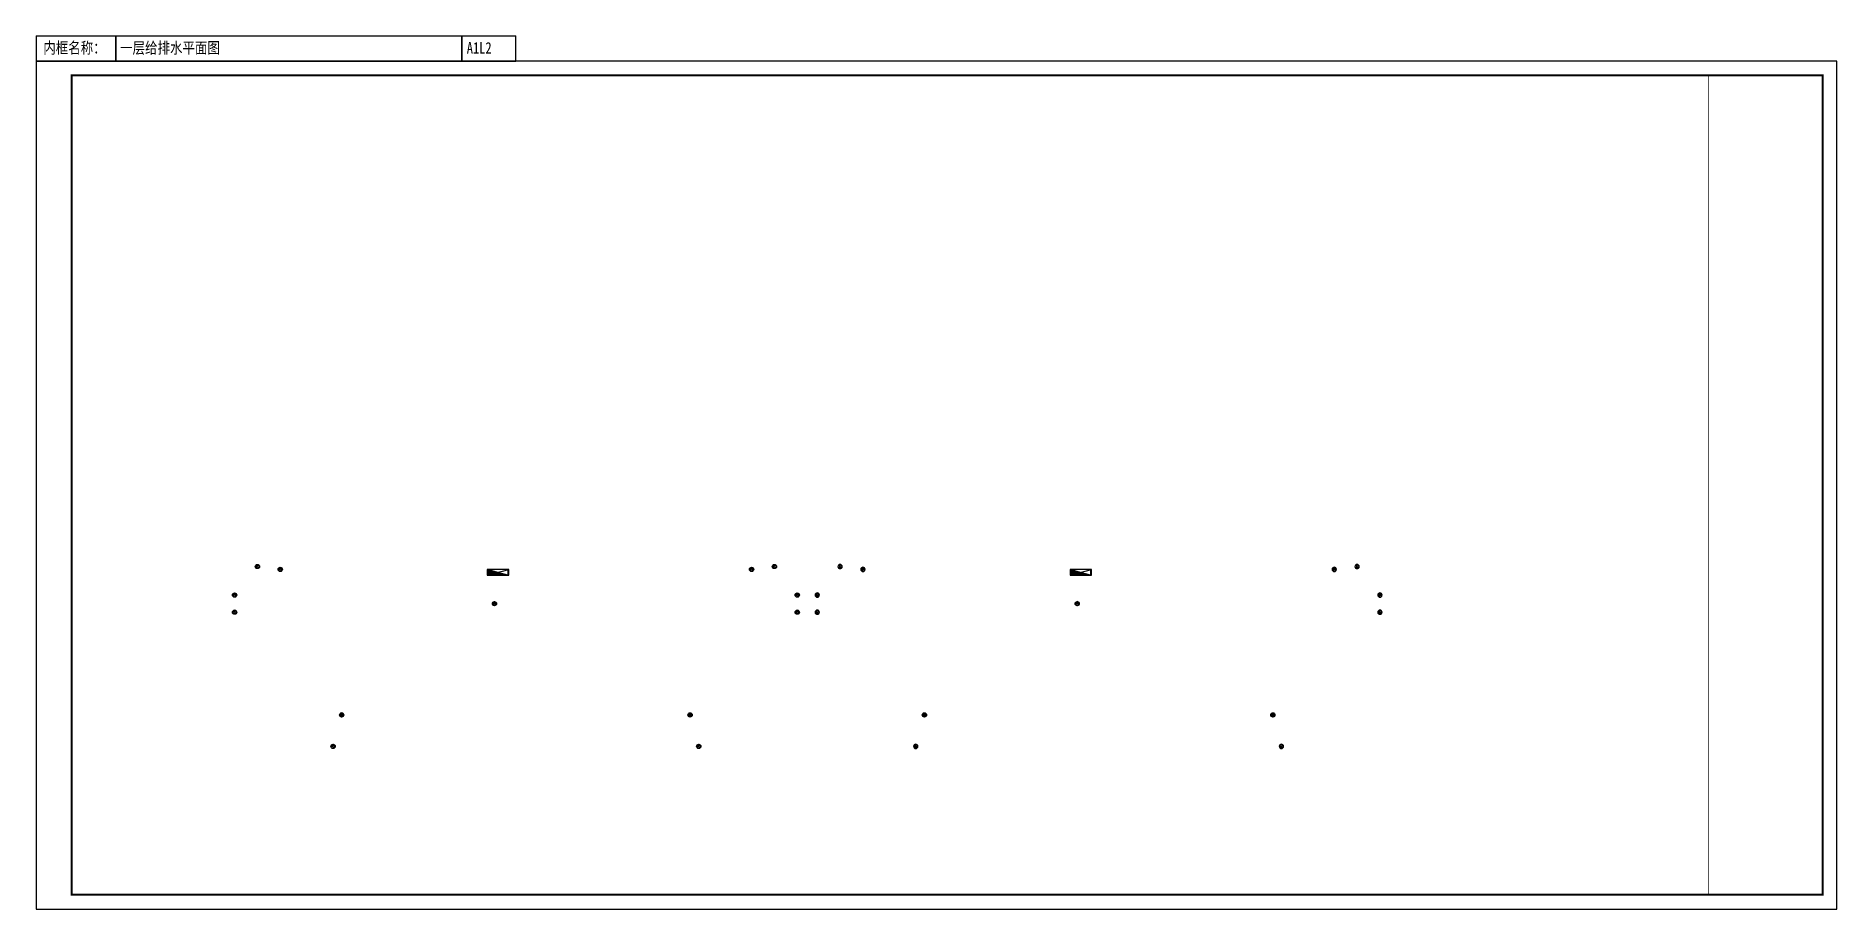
# Model space of a CAD drawing. Header units: millimetres. Extents: x -643177 to 2378000, y -101687 to 1700000.
# Drawn here: x 375645 to 438695, y 679628 to 710208 of the extents above; entities that cross this region are included whole.
import ezdxf

# ---------------------------------------------------------------- set-up
doc = ezdxf.new("R2010")
doc.units = ezdxf.units.MM
doc.header["$LTSCALE"] = 500
doc.layers.add('C-XREF-SLCT', color=7, linetype='Continuous', plot=False)
doc.layers.add('内框', color=8, linetype='Continuous', plot=False)
for name, color, linetype in [('W-DRAI-FLDR', 50, 'Continuous'), ('W-FRPT-HYDT', 140, 'Continuous'), ('W-HOLE', 231, 'Continuous')]:
    doc.layers.add(name, color=color, linetype=linetype)
doc.styles.add('Acs', font='Stfangso.ttf', dxfattribs={"width": 0.7})
doc.styles.add('黑体', font='simhei.ttf')

# ---------------------------------------------------------------- blocks, each defined once
blk = doc.blocks.new('*U328')
blk.add_hatch(color=256).paths.add_polyline_path([(0, 200), (700, 0), (0, 0)])
for p, q in [((0, 200), (0, 0)), ((700, 200), (0, 200)), ((0, 200), (700, 0)), ((0, 0), (700, 0)), ((700, 0), (700, 200))]:
    blk.add_line(p, q)
at = {"layer": 'W-HOLE'}
for p, q in [((-25, 200), (-25, 0)), ((725, 200), (-25, 200)), ((-25, 200), (725, 0)), ((-25, 0), (725, 200)), ((-25, 0), (725, 0)), ((725, 0), (725, 200))]:
    blk.add_line(p, q, dxfattribs=at)
blk = doc.blocks.new('*U247')
for p, q in [((-46, 20), (-75, -4)), ((-46, 20), (-12, 48)), ((38, 32), (-38, -32)), ((17, 73), (-12, 48)), ((57, 48), (38, 32)), ((75, 4), (46, -20)), ((-38, -32), (-57, -48)), ((12, -48), (-17, -73)), ((12, -48), (46, -20))]:
    blk.add_line(p, q)
blk.add_circle((0, 0), 75)
blk = doc.blocks.new('THAPE_A1L2_inner')
blk.add_line((1251, 527), (1251, 555))
at = {"layer": '内框'}
for p, q in [((0, 611.6), (0, 594)), ((0, 611.6), (336, 611.6)), ((56, 594), (56, 611.6)), ((56, 611.6), (56, 594)), ((298.1, 594), (298.1, 611.6)), ((298.1, 611.6), (298.1, 594)), ((336, 594), (336, 611.6)), ((0, 594), (56, 594)), ((32, 594), (0, 594)), ((96, 594), (32, 594)), ((56, 594), (298.1, 594)), ((224, 594), (96, 594)), ((336, 594), (224, 594)), ((298.1, 594), (336, 594))]:
    blk.add_line(p, q, dxfattribs=at)
blk.add_lwpolyline([(0, 0), (1261, 0), (1261, 594), (0, 594)], close=True, dxfattribs=at)
at = {"layer": '内框', "const_width": 1.4}
blk.add_lwpolyline([(25, 584), (25, 10), (1251, 10), (1251, 584)], close=True, dxfattribs=at)
at = {"layer": '内框', "const_width": 0.5}
blk.add_lwpolyline([(1171, 584), (1171, 10)], dxfattribs=at)
at = {"layer": '内框', "style": '黑体', "width": 0.8}
for s, p in [('内框名称：', (5.1, 599.3)), ('A1L2', (301.6, 599.3))]:
    blk.add_text(s, height=8, dxfattribs=at).set_placement(p)
blk.add_attdef('内框名称', (58.9, 599.3), '', height=8, dxfattribs=at)
blk = doc.blocks.new('*U337')
for p, q in [((-46, 20), (-75, -4)), ((-46, 20), (-12, 48)), ((38, 32), (-38, -32)), ((17, 73), (-12, 48)), ((57, 48), (38, 32)), ((75, 4), (46, -20)), ((-38, -32), (-57, -48)), ((12, -48), (-17, -73)), ((12, -48), (46, -20))]:
    blk.add_line(p, q)
for radius in [75, 50]:
    blk.add_circle((0, 0), radius)
blk = doc.blocks.new('AcsAcadShareArea')
for points in [[(0, 0), (118900, 0), (118900, 85000), (0, 85000)], [(0, 0), (6892.9, 0), (6892.9, 2699.2), (0, 2699.2)], [(6892.9, 0), (28409.4, 0), (28409.4, 2708.4), (6892.9, 2708.4)], [(0, 733), (0, 733), (0, 0), (0, 0)]]:
    blk.add_lwpolyline(points, close=True)
at = {"insert": (596.8, 1991.4), "char_height": 1000, "width": 6073.9, "attachment_point": 1, "style": 'Acs'}
blk.add_mtext('唯一编号：', dxfattribs=at)
at = {"style": 'Acs', "width": 0.8}
blk.add_attdef('唯一编号', (7537.4, 860.8), '', height=1000, dxfattribs=at)

msp = doc.modelspace()

# ---------------------------------------------------------------- block references
at = {"layer": 'C-XREF-SLCT', "xscale": 20, "yscale": 20, "zscale": 20}
msp.add_blockref('AcsAcadShareArea', (0.06, 0.04), dxfattribs=at).add_auto_attribs({'唯一编号': '0'})
at = {"layer": 'W-DRAI-FLDR'}
for name, p in [('*U247', (383395.39, 691624.77)), ('*U247', (401495.58, 691624.77)), ('*U247', (384195.19, 691524.57)), ('*U247', (400695.79, 691524.57)), ('*U247', (382595.49, 690624.87)), ('*U247', (391695.79, 690324.57)), ('*U247', (402295.49, 690624.87)), ('*U247', (412095.79, 690324.57)), ('*U247', (382595.19, 690025.16)), ('*U247', (402295.79, 690025.16)), ('*U337', (386345.49, 686424.87)), ('*U337', (398545.49, 686424.87)), ('*U337', (406745.49, 686424.87, 3000)), ('*U337', (418945.49, 686424.87)), ('*U247', (386045.49, 685324.87)), ('*U247', (398845.49, 685324.87))]:
    msp.add_blockref(name, p, dxfattribs=at)
at = {"layer": 'W-DRAI-FLDR', "xscale": -1}
for p in [(403795.39, 691624.77), (421895.58, 691624.77), (404595.19, 691524.57), (421095.79, 691524.57), (402995.49, 690624.87), (422695.49, 690624.87), (402995.19, 690025.16), (422695.79, 690025.16), (406445.49, 685324.87), (419245.49, 685324.87)]:
    msp.add_blockref('*U247', p, dxfattribs=at)
at = {"layer": 'W-FRPT-HYDT'}
for p in [(391470.49, 691324.87), (411870.49, 691324.87)]:
    msp.add_blockref('*U328', p, dxfattribs=at)
at = {"layer": '内框', "xscale": 50, "yscale": 50, "zscale": 50}
msp.add_blockref('THAPE_A1L2_inner', (375645.49, 679628.24), dxfattribs=at).add_auto_attribs({'内框名称': '一层给排水平面图'})

doc.saveas('drawing.dxf')
